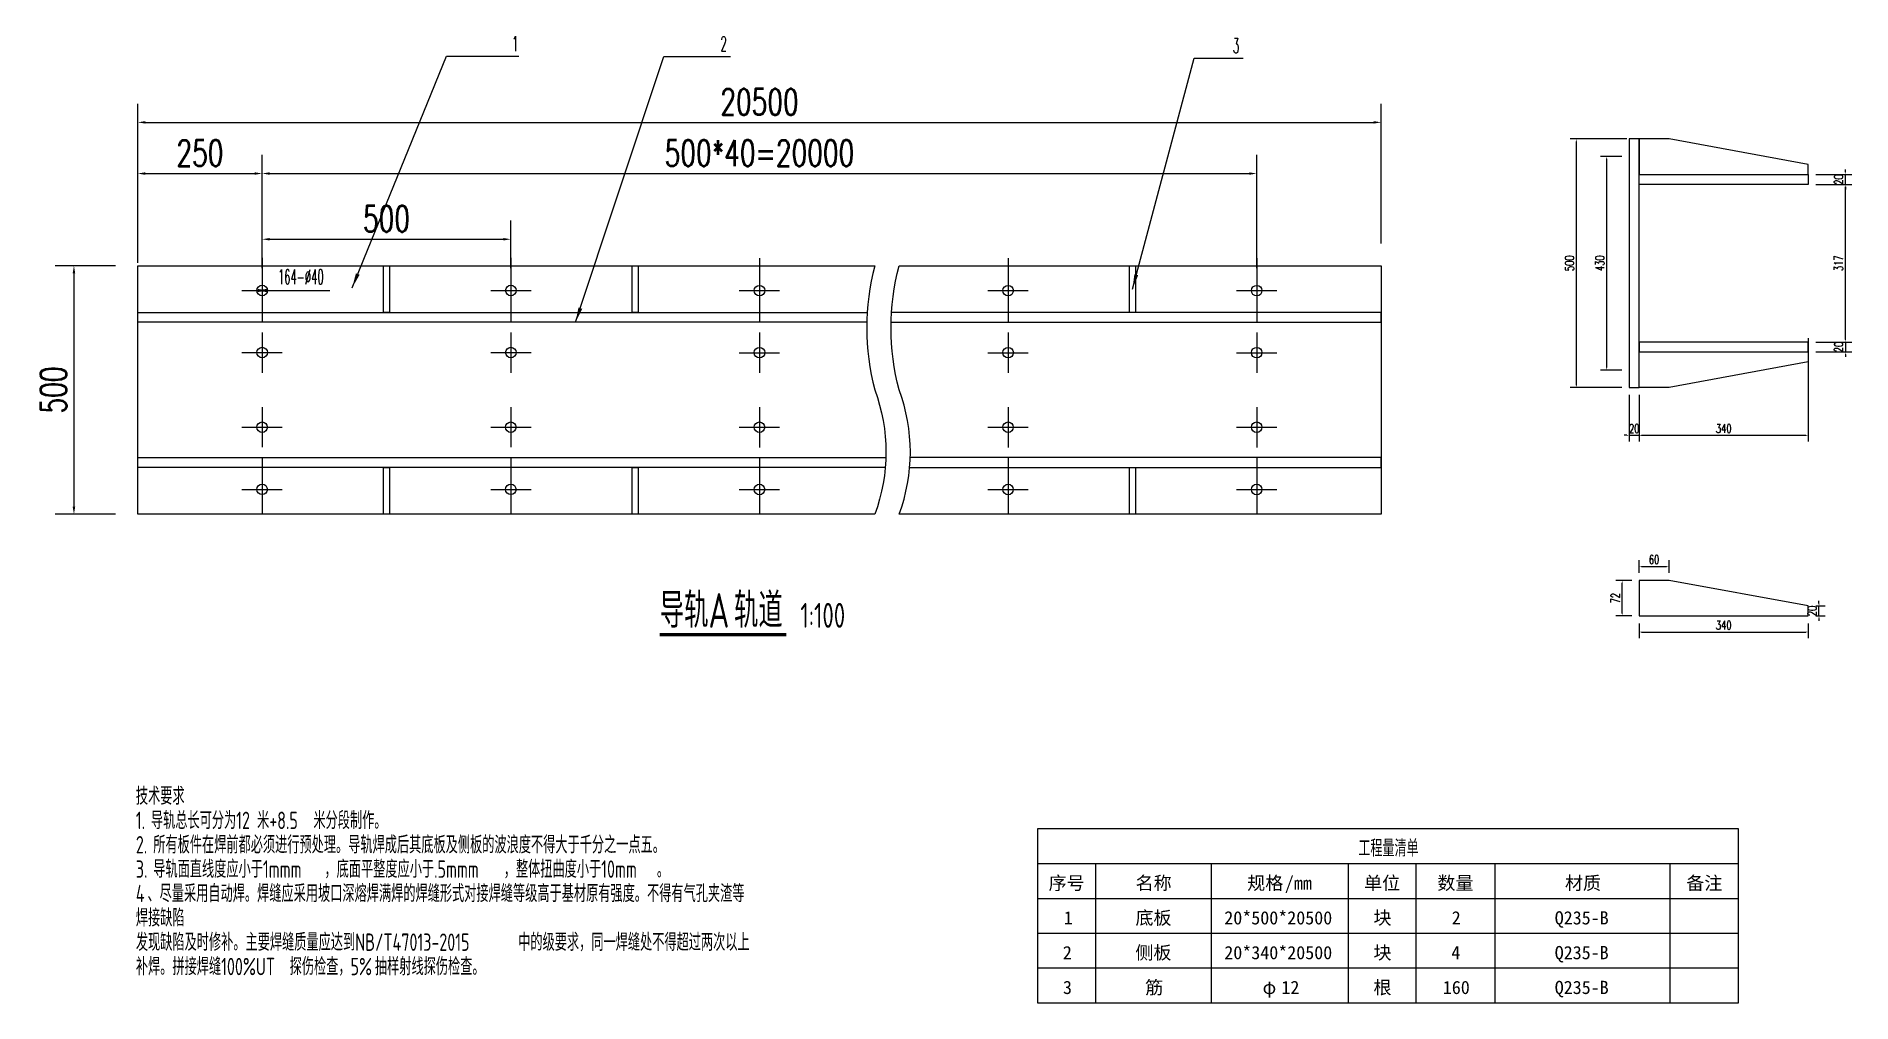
# Model space of a CAD drawing. Header units: millimetres. Extents: x -1443632 to -1307761, y 1430256 to 1527696.
# Drawn here: x -1434749 to -1431099, y 1511216 to 1513160 of the extents above; entities that cross this region are included whole.
import ezdxf

# ---------------------------------------------------------------- set-up
doc = ezdxf.new("R2010")
doc.units = ezdxf.units.MM
doc.header["$LTSCALE"] = 10
doc.layers.get('DEFPOINTS').update_dxf_attribs({"linetype": 'CONTINUOUS'})
for name, color, linetype in [('PUB_DIM', 3, 'CONTINUOUS'), ('PUB_TEXT', 7, 'CONTINUOUS'), ('WALL', 9, 'CONTINUOUS'), ('景-通用-文字', 7, 'CONTINUOUS'), ('钢', 172, 'CONTINUOUS')]:
    doc.layers.add(name, color=color, linetype=linetype)
doc.styles.add('_TCH_DIM', font='SIMPLEX.shx', dxfattribs={"width": 0.7, "bigfont": 'GBCBIG.shx'})
doc.styles.add('_TCH_TAB', font='SIMPLEX', dxfattribs={"bigfont": 'GBCBIG'})
doc.styles.get("Standard").update_dxf_attribs({"font": 'tssdeng.shx', "width": 0.7, "bigfont": 'hztxt.shx'})
doc.styles.add('STANDARD_T3', font='simplex.shx', dxfattribs={"width": 0.7, "bigfont": 'gbcbig.shx'})
doc.styles.add('图框', font='')
doc.styles.get('图框').set_extended_font_data('SimSun')
doc.dimstyles.new('W&&15', dxfattribs={"dimtxt": 52.5, "dimasz": 15, "dimexe": 37.5, "dimexo": 45, "dimgap": 15, "dimtad": 1, "dimdec": 0, "dimzin": 0, "dimdsep": 46, "dimtxsty": 'STANDARD_T3', "dimcen": 0.09, "dimclrd": 1, "dimclre": 1, "dimclrt": 7, "dimazin": 2, "dimtfac": 1, "dimtdec": 0, "dimtix": 1, "dimtmove": 2, "dimatfit": 3, "dimfxl": 0, "dimtolj": 1, "dimtzin": 0, "dimarcsym": 0})
doc.dimstyles.new('W&&5', dxfattribs={"dimtxt": 17.5, "dimasz": 5, "dimexe": 12.5, "dimexo": 15, "dimgap": 5, "dimtad": 1, "dimdec": 0, "dimzin": 0, "dimdsep": 46, "dimtxsty": 'STANDARD_T3', "dimcen": 0.09, "dimclrd": 1, "dimclre": 1, "dimclrt": 7, "dimazin": 2, "dimtfac": 1, "dimtdec": 0, "dimtix": 1, "dimtmove": 2, "dimatfit": 3, "dimfxl": 0, "dimtolj": 1, "dimtzin": 0, "dimarcsym": 0})

msp = doc.modelspace()

# ---------------------------------------------------------------- texts
at = {"layer": 'PUB_TEXT', "color": 7, "style": '_TCH_DIM', "width": 0.494118}
for s, p in [('1', (-1433792.7, 1513130.6)), ('2', (-1433373.3, 1513130.2)), ('3', (-1432343, 1513126.6))]:
    msp.add_text(s, height=29.8, dxfattribs=at).set_placement(p)
at = {"layer": 'PUB_TEXT', "color": 7, "width": 0.7}
for s, height, p in [('导轨', 70, (-1433495.6, 1511970.4)), ('A', 70, (-1433397.6, 1511970.4)), ('轨道', 70, (-1433346.3, 1511970.4)), ('1:100', 50, (-1433212.8, 1511970.4))]:
    msp.add_text(s, height=height, dxfattribs=at).set_placement(p)
at = {"layer": 'WALL', "color": 7, "style": '_TCH_DIM', "width": 0.494118}
msp.add_text('164-%%c40', height=29.75, dxfattribs=at).set_placement((-1434263.3, 1512661.5))
at = {"layer": 'WALL', "color": 0, "width": 0.7}
for s, p in [('技术要求', (-1434549, 1511614.4)), ('1.', (-1434549, 1511565.4)), ('导轨总长可分为', (-1434518.7, 1511565.4)), ('12', (-1434347.2, 1511565.4)), ('米', (-1434305.2, 1511565.4)), ('+8.5', (-1434280.7, 1511565.4)), ('米分段制作。', (-1434192, 1511565.4)), ('2.', (-1434549, 1511516.4)), ('所有板件在焊前都必须进行预处理。导轨焊成后其底板及侧板的波浪度不得大于千分之一点五。', (-1434514, 1511516.4)), ('3.', (-1434549, 1511467.4)), ('导轨面直线度应小于', (-1434514, 1511467.4)), ('1mmm', (-1434293.5, 1511467.4)), ('，底面平整度应小于', (-1434169.8, 1511467.4)), ('.5mmm', (-1433949.3, 1511467.4)), ('，整体扭曲度小于', (-1433809.3, 1511467.4)), ('10mm', (-1433613.3, 1511467.4)), ('4', (-1434549, 1511418.4)), ('、尽量采用自动焊。焊缝应采用坡口深熔焊满焊的焊缝形式对接焊缝等级高于基材原有强度。不得有气孔夹渣等', (-1434525.7, 1511418.4)), ('。', (-1433501.3, 1511467.4)), ('焊接缺陷', (-1434549, 1511369.4)), ('发现缺陷及时修补。主要焊缝质量应达到', (-1434549, 1511320.4)), ('NB/T47013-2015', (-1434108, 1511320.4)), ('中的级要求，同一焊缝处不得超过两次以上', (-1433780.2, 1511320.4)), ('补焊。拼接焊缝', (-1434549, 1511271.4)), ('100%UT', (-1434377.5, 1511271.4)), ('探伤检查，', (-1434239.8, 1511271.4)), ('5%', (-1434117.3, 1511271.4)), ('抽样射线探伤检查。', (-1434068.3, 1511271.4))]:
    msp.add_text(s, height=35, dxfattribs=at).set_placement(p)
at = {"layer": '景-通用-文字'}
for s, height, style, p in [('工程量清单', 33.76, '_TCH_TAB', (-1432090.9, 1511510.1)), ('序号', 26.58, '图框', (-1432713.6, 1511443.6)), ('名称', 26.58, '图框', (-1432538.8, 1511443.6)), ('规格', 26.58, '图框', (-1432314.3, 1511443.6)), ('/mm', 26.58, '图框', (-1432238.7, 1511443.6)), ('单位', 26.58, '图框', (-1432079.2, 1511443.6)), ('数量', 26.58, '图框', (-1431931.9, 1511443.6)), ('材质', 26.58, '图框', (-1431675.4, 1511443.6)), ('备注', 26.58, '图框', (-1431431.4, 1511443.6)), ('1', 26.6, '图框', (-1432683, 1511373.6)), ('底板', 26.58, '图框', (-1432539.1, 1511373.6)), ('20*500*20500', 26.582, '图框', (-1432360.4, 1511373.6)), ('块', 26.6, '图框', (-1432060.5, 1511373.6)), ('2', 26.6, '图框', (-1431903.1, 1511373.6)), ('Q235-B', 26.58, '图框', (-1431696, 1511373.6)), ('2', 26.6, '图框', (-1432685, 1511303.6)), ('侧板', 26.58, '图框', (-1432539.2, 1511303.6)), ('20*340*20500', 26.582, '图框', (-1432360.4, 1511303.6)), ('块', 26.6, '图框', (-1432060.5, 1511303.6)), ('4', 26.6, '图框', (-1431903.9, 1511303.6)), ('Q235-B', 26.58, '图框', (-1431696, 1511303.6)), ('3', 26.6, '图框', (-1432684.8, 1511233.6)), ('筋', 26.6, '图框', (-1432519.5, 1511233.6)), ('φ', 26.6, '图框', (-1432283.4, 1511233.6)), ('12', 26.58, '图框', (-1432245.6, 1511233.6)), ('根', 26.6, '图框', (-1432060.5, 1511233.6)), ('160', 26.58, '图框', (-1431921, 1511233.6)), ('Q235-B', 26.58, '图框', (-1431696, 1511233.6))]:
    msp.add_text(s, height=height, dxfattribs=dict(at, style=style)).set_placement(p)

# ---------------------------------------------------------------- blocks, each defined once
blk = doc.blocks.new('*D534')
at = {"layer": 'DEFPOINTS', "color": 0, "transparency": 16777216}
for p in [(-1431186.1, 1512862.3), (-1431111.4, 1512862.3), (-1431186.1, 1512545.3)]:
    blk.add_point(p, dxfattribs=at)
at = {"layer": 'PUB_DIM', "color": 1, "lineweight": -2, "transparency": 16777216}
for p, q in [((-1431171.1, 1512862.3), (-1431098.9, 1512862.3)), ((-1431111.4, 1512550.3), (-1431111.4, 1512857.3)), ((-1431171.1, 1512545.3), (-1431098.9, 1512545.3))]:
    blk.add_line(p, q, dxfattribs=at)
at = {"layer": 'PUB_DIM', "color": 1, "transparency": 16777216}
for points in [[(-1431112.2, 1512857.3), (-1431110.5, 1512857.3), (-1431111.4, 1512862.3)], [(-1431112.2, 1512550.3), (-1431110.5, 1512550.3), (-1431111.4, 1512545.3)]]:
    blk.add_solid(points, dxfattribs=at)
at = {"layer": 'PUB_DIM', "color": 7, "transparency": 16777216, "insert": (-1431125.1, 1512703.8), "char_height": 17.5, "attachment_point": 5, "rotation": 90, "style": 'STANDARD_T3'}
blk.add_mtext('\\A1;317', dxfattribs=at)
blk = doc.blocks.new('*D628')
at = {"layer": 'DEFPOINTS', "color": 0, "transparency": 16777216}
for p in [(-1431652.4, 1512953.8), (-1431536.2, 1512953.8), (-1431546.2, 1512453.8)]:
    blk.add_point(p, dxfattribs=at)
at = {"layer": 'PUB_DIM', "color": 1, "lineweight": -2, "transparency": 16777216}
for p, q in [((-1431551.2, 1512953.8), (-1431664.9, 1512953.8)), ((-1431652.4, 1512458.8), (-1431652.4, 1512948.8)), ((-1431561.2, 1512453.8), (-1431664.9, 1512453.8))]:
    blk.add_line(p, q, dxfattribs=at)
at = {"layer": 'PUB_DIM', "color": 1, "transparency": 16777216}
for points in [[(-1431653.2, 1512948.8), (-1431651.5, 1512948.8), (-1431652.4, 1512953.8)], [(-1431653.2, 1512458.8), (-1431651.5, 1512458.8), (-1431652.4, 1512453.8)]]:
    blk.add_solid(points, dxfattribs=at)
at = {"layer": 'PUB_DIM', "color": 7, "transparency": 16777216, "insert": (-1431666.1, 1512703.8), "char_height": 17.5, "attachment_point": 5, "rotation": 90, "style": 'STANDARD_T3'}
blk.add_mtext('\\A1;500', dxfattribs=at)
blk = doc.blocks.new('*D535')
at = {"layer": 'DEFPOINTS', "color": 0, "transparency": 16777216}
for p in [(-1431186.1, 1512567.8), (-1431526.2, 1512453.8), (-1431186.1, 1512357.6)]:
    blk.add_point(p, dxfattribs=at)
at = {"layer": 'PUB_DIM', "color": 1, "lineweight": -2, "transparency": 16777216}
for p, q in [((-1431186.1, 1512552.8), (-1431186.1, 1512345.1)), ((-1431526.2, 1512438.8), (-1431526.2, 1512345.1)), ((-1431521.2, 1512357.6), (-1431191.1, 1512357.6))]:
    blk.add_line(p, q, dxfattribs=at)
at = {"layer": 'PUB_DIM', "color": 1, "transparency": 16777216}
for points in [[(-1431521.2, 1512358.4), (-1431521.2, 1512356.7), (-1431526.2, 1512357.6)], [(-1431191.1, 1512358.4), (-1431191.1, 1512356.7), (-1431186.1, 1512357.6)]]:
    blk.add_solid(points, dxfattribs=at)
at = {"layer": 'PUB_DIM', "color": 7, "transparency": 16777216, "insert": (-1431356.2, 1512371.3), "char_height": 17.5, "attachment_point": 5, "style": 'STANDARD_T3'}
blk.add_mtext('\\A1;340', dxfattribs=at)
blk = doc.blocks.new('*D629')
at = {"layer": 'DEFPOINTS', "color": 0, "transparency": 16777216}
for p in [(-1431186.1, 1512545.3), (-1431186.1, 1512525.3), (-1431111.4, 1512525.3)]:
    blk.add_point(p, dxfattribs=at)
at = {"layer": 'PUB_DIM', "color": 1, "lineweight": -2, "transparency": 16777216}
for p, q in [((-1431171.1, 1512545.3), (-1431098.9, 1512545.3)), ((-1431111.4, 1512550.3), (-1431111.4, 1512555.3)), ((-1431111.4, 1512545.3), (-1431111.4, 1512525.3)), ((-1431171.1, 1512525.3), (-1431098.9, 1512525.3)), ((-1431111.4, 1512520.3), (-1431111.4, 1512515.3))]:
    blk.add_line(p, q, dxfattribs=at)
at = {"layer": 'PUB_DIM', "color": 1, "transparency": 16777216}
for points in [[(-1431112.2, 1512550.3), (-1431110.5, 1512550.3), (-1431111.4, 1512545.3)], [(-1431112.2, 1512520.3), (-1431110.5, 1512520.3), (-1431111.4, 1512525.3)]]:
    blk.add_solid(points, dxfattribs=at)
at = {"layer": 'PUB_DIM', "color": 7, "transparency": 16777216, "insert": (-1431125.1, 1512535.3), "char_height": 17.5, "attachment_point": 5, "rotation": 90, "style": 'STANDARD_T3'}
blk.add_mtext('\\A1;20', dxfattribs=at)
blk = doc.blocks.new('*D526')
at = {"layer": 'DEFPOINTS', "color": 0, "transparency": 16777216}
for p in [(-1431186.1, 1512882.3), (-1431111.4, 1512882.3), (-1431186.1, 1512862.3)]:
    blk.add_point(p, dxfattribs=at)
at = {"layer": 'PUB_DIM', "color": 1, "lineweight": -2, "transparency": 16777216}
for p, q in [((-1431171.1, 1512882.3), (-1431098.9, 1512882.3)), ((-1431111.4, 1512887.3), (-1431111.4, 1512892.3)), ((-1431111.4, 1512862.3), (-1431111.4, 1512882.3)), ((-1431171.1, 1512862.3), (-1431098.9, 1512862.3)), ((-1431111.4, 1512857.3), (-1431111.4, 1512852.3))]:
    blk.add_line(p, q, dxfattribs=at)
at = {"layer": 'PUB_DIM', "color": 1, "transparency": 16777216}
for points in [[(-1431112.2, 1512887.3), (-1431110.5, 1512887.3), (-1431111.4, 1512882.3)], [(-1431112.2, 1512857.3), (-1431110.5, 1512857.3), (-1431111.4, 1512862.3)]]:
    blk.add_solid(points, dxfattribs=at)
at = {"layer": 'PUB_DIM', "color": 7, "transparency": 16777216, "insert": (-1431125.1, 1512872.3), "char_height": 17.5, "attachment_point": 5, "rotation": 90, "style": 'STANDARD_T3'}
blk.add_mtext('\\A1;20', dxfattribs=at)
blk = doc.blocks.new('*D527')
at = {"layer": 'DEFPOINTS', "color": 0, "transparency": 16777216}
for p in [(-1431591.4, 1512918.8), (-1431546.2, 1512918.8), (-1431546.2, 1512488.8)]:
    blk.add_point(p, dxfattribs=at)
at = {"layer": 'PUB_DIM', "color": 1, "lineweight": -2, "transparency": 16777216}
for p, q in [((-1431561.2, 1512918.8), (-1431603.9, 1512918.8)), ((-1431591.4, 1512493.8), (-1431591.4, 1512913.8)), ((-1431561.2, 1512488.8), (-1431603.9, 1512488.8))]:
    blk.add_line(p, q, dxfattribs=at)
at = {"layer": 'PUB_DIM', "color": 1, "transparency": 16777216}
for points in [[(-1431592.2, 1512913.8), (-1431590.6, 1512913.8), (-1431591.4, 1512918.8)], [(-1431592.2, 1512493.8), (-1431590.6, 1512493.8), (-1431591.4, 1512488.8)]]:
    blk.add_solid(points, dxfattribs=at)
at = {"layer": 'PUB_DIM', "color": 7, "transparency": 16777216, "insert": (-1431605.1, 1512703.8), "char_height": 17.5, "attachment_point": 5, "rotation": 90, "style": 'STANDARD_T3'}
blk.add_mtext('\\A1;430', dxfattribs=at)
blk = doc.blocks.new('*D613')
at = {"layer": 'DEFPOINTS', "color": 0, "transparency": 16777216}
for p in [(-1431186.1, 1512014.3), (-1431164.6, 1512014.3), (-1431186.1, 1511994.3)]:
    blk.add_point(p, dxfattribs=at)
at = {"layer": 'PUB_DIM', "color": 1, "lineweight": -2, "transparency": 16777216}
for p, q in [((-1431171.1, 1512014.3), (-1431152.1, 1512014.3)), ((-1431164.6, 1512019.3), (-1431164.6, 1512024.3)), ((-1431164.6, 1511994.3), (-1431164.6, 1512014.3)), ((-1431171.1, 1511994.3), (-1431152.1, 1511994.3)), ((-1431164.6, 1511989.3), (-1431164.6, 1511984.3))]:
    blk.add_line(p, q, dxfattribs=at)
at = {"layer": 'PUB_DIM', "color": 1, "transparency": 16777216}
for points in [[(-1431165.4, 1512019.3), (-1431163.8, 1512019.3), (-1431164.6, 1512014.3)], [(-1431165.4, 1511989.3), (-1431163.8, 1511989.3), (-1431164.6, 1511994.3)]]:
    blk.add_solid(points, dxfattribs=at)
at = {"layer": 'PUB_DIM', "color": 7, "transparency": 16777216, "insert": (-1431178.3, 1512004.3), "char_height": 17.5, "attachment_point": 5, "rotation": 90, "style": 'STANDARD_T3'}
blk.add_mtext('\\A1;20', dxfattribs=at)
blk = doc.blocks.new('*D614')
at = {"layer": 'DEFPOINTS', "color": 0, "transparency": 16777216}
for p in [(-1431466.2, 1512093.8), (-1431526.2, 1512065.8), (-1431466.2, 1512065.8)]:
    blk.add_point(p, dxfattribs=at)
at = {"layer": 'PUB_DIM', "color": 1, "lineweight": -2, "transparency": 16777216}
for p, q in [((-1431526.2, 1512080.8), (-1431526.2, 1512106.3)), ((-1431466.2, 1512080.8), (-1431466.2, 1512106.3)), ((-1431521.2, 1512093.8), (-1431471.2, 1512093.8))]:
    blk.add_line(p, q, dxfattribs=at)
at = {"layer": 'PUB_DIM', "color": 1, "transparency": 16777216}
for points in [[(-1431521.2, 1512094.7), (-1431521.2, 1512093), (-1431526.2, 1512093.8)], [(-1431471.2, 1512094.7), (-1431471.2, 1512093), (-1431466.2, 1512093.8)]]:
    blk.add_solid(points, dxfattribs=at)
at = {"layer": 'PUB_DIM', "color": 7, "transparency": 16777216, "insert": (-1431496.2, 1512107.6), "char_height": 17.5, "attachment_point": 5, "style": 'STANDARD_T3'}
blk.add_mtext('\\A1;60', dxfattribs=at)
blk = doc.blocks.new('*D615')
at = {"layer": 'DEFPOINTS', "color": 0, "transparency": 16777216}
for p in [(-1431560.3, 1512065.8), (-1431526.2, 1512065.8), (-1431526.2, 1511994.3)]:
    blk.add_point(p, dxfattribs=at)
at = {"layer": 'PUB_DIM', "color": 1, "lineweight": -2, "transparency": 16777216}
for p, q in [((-1431541.2, 1512065.8), (-1431572.8, 1512065.8)), ((-1431560.3, 1511999.3), (-1431560.3, 1512060.8)), ((-1431541.2, 1511994.3), (-1431572.8, 1511994.3))]:
    blk.add_line(p, q, dxfattribs=at)
at = {"layer": 'PUB_DIM', "color": 1, "transparency": 16777216}
for points in [[(-1431561.1, 1512060.8), (-1431559.5, 1512060.8), (-1431560.3, 1512065.8)], [(-1431561.1, 1511999.3), (-1431559.5, 1511999.3), (-1431560.3, 1511994.3)]]:
    blk.add_solid(points, dxfattribs=at)
at = {"layer": 'PUB_DIM', "color": 7, "transparency": 16777216, "insert": (-1431574.1, 1512030), "char_height": 17.5, "attachment_point": 5, "rotation": 90, "style": 'STANDARD_T3'}
blk.add_mtext('\\A1;72', dxfattribs=at)
blk = doc.blocks.new('*D528')
at = {"layer": 'DEFPOINTS', "color": 0, "transparency": 16777216}
for p in [(-1431526.2, 1511994.3), (-1431186.1, 1511994.3), (-1431186.1, 1511961.9)]:
    blk.add_point(p, dxfattribs=at)
at = {"layer": 'PUB_DIM', "color": 1, "lineweight": -2, "transparency": 16777216}
for p, q in [((-1431526.2, 1511979.3), (-1431526.2, 1511949.4)), ((-1431521.2, 1511961.9), (-1431191.1, 1511961.9)), ((-1431186.1, 1511979.3), (-1431186.1, 1511949.4))]:
    blk.add_line(p, q, dxfattribs=at)
at = {"layer": 'PUB_DIM', "color": 1, "transparency": 16777216}
for points in [[(-1431521.2, 1511962.7), (-1431521.2, 1511961.1), (-1431526.2, 1511961.9)], [(-1431191.1, 1511962.7), (-1431191.1, 1511961.1), (-1431186.1, 1511961.9)]]:
    blk.add_solid(points, dxfattribs=at)
at = {"layer": 'PUB_DIM', "color": 7, "transparency": 16777216, "insert": (-1431356.2, 1511975.6), "char_height": 17.5, "attachment_point": 5, "style": 'STANDARD_T3'}
blk.add_mtext('\\A1;340', dxfattribs=at)
blk = doc.blocks.new('*D529')
at = {"layer": 'DEFPOINTS', "color": 0, "transparency": 16777216}
for p in [(-1431546.2, 1512453.8), (-1431526.2, 1512453.8), (-1431526.2, 1512357.6)]:
    blk.add_point(p, dxfattribs=at)
at = {"layer": 'PUB_DIM', "color": 1, "lineweight": -2, "transparency": 16777216}
for p, q in [((-1431546.2, 1512438.8), (-1431546.2, 1512345.1)), ((-1431526.2, 1512438.8), (-1431526.2, 1512345.1)), ((-1431551.2, 1512357.6), (-1431556.2, 1512357.6)), ((-1431546.2, 1512357.6), (-1431526.2, 1512357.6)), ((-1431521.2, 1512357.6), (-1431516.2, 1512357.6))]:
    blk.add_line(p, q, dxfattribs=at)
at = {"layer": 'PUB_DIM', "color": 1, "transparency": 16777216}
for points in [[(-1431551.2, 1512358.4), (-1431551.2, 1512356.7), (-1431546.2, 1512357.6)], [(-1431521.2, 1512358.4), (-1431521.2, 1512356.7), (-1431526.2, 1512357.6)]]:
    blk.add_solid(points, dxfattribs=at)
at = {"layer": 'PUB_DIM', "color": 7, "transparency": 16777216, "insert": (-1431536.2, 1512371.3), "char_height": 17.5, "attachment_point": 5, "style": 'STANDARD_T3'}
blk.add_mtext('\\A1;20', dxfattribs=at)
blk = doc.blocks.new('*D623')
at = {"layer": 'DEFPOINTS', "color": 0, "transparency": 16777216}
for p in [(-1433794.9, 1512752), (-1434295, 1512648.9), (-1433794.9, 1512648.9)]:
    blk.add_point(p, dxfattribs=at)
at = {"layer": 'WALL', "color": 1, "lineweight": -2, "transparency": 16777216}
for p, q in [((-1434295, 1512693.9), (-1434295, 1512789.5)), ((-1433794.9, 1512693.9), (-1433794.9, 1512789.5)), ((-1434280, 1512752), (-1433809.9, 1512752))]:
    blk.add_line(p, q, dxfattribs=at)
at = {"layer": 'WALL', "color": 1, "transparency": 16777216}
for points in [[(-1434280, 1512754.5), (-1434280, 1512749.5), (-1434295, 1512752)], [(-1433809.9, 1512754.5), (-1433809.9, 1512749.5), (-1433794.9, 1512752)]]:
    blk.add_solid(points, dxfattribs=at)
at = {"layer": 'WALL', "color": 7, "transparency": 16777216, "insert": (-1434045, 1512793.3), "char_height": 52.5, "attachment_point": 5, "style": 'STANDARD_T3'}
blk.add_mtext('\\A1;500', dxfattribs=at)
blk = doc.blocks.new('*D624')
at = {"layer": 'DEFPOINTS', "color": 0, "transparency": 16777216}
for p in [(-1434545.1, 1512698.7), (-1434673.5, 1512198.8), (-1434545.1, 1512198.8)]:
    blk.add_point(p, dxfattribs=at)
at = {"layer": 'WALL', "color": 1, "lineweight": -2, "transparency": 16777216}
for p, q in [((-1434590.1, 1512698.7), (-1434711, 1512698.7)), ((-1434673.5, 1512683.7), (-1434673.5, 1512213.8)), ((-1434590.1, 1512198.8), (-1434711, 1512198.8))]:
    blk.add_line(p, q, dxfattribs=at)
at = {"layer": 'WALL', "color": 1, "transparency": 16777216}
for points in [[(-1434676, 1512683.7), (-1434671, 1512683.7), (-1434673.5, 1512698.7)], [(-1434676, 1512213.8), (-1434671, 1512213.8), (-1434673.5, 1512198.8)]]:
    blk.add_solid(points, dxfattribs=at)
at = {"layer": 'WALL', "color": 7, "transparency": 16777216, "insert": (-1434714.7, 1512448.8), "char_height": 52.5, "attachment_point": 5, "rotation": 90, "style": 'STANDARD_T3'}
blk.add_mtext('\\A1;500', dxfattribs=at)
blk = doc.blocks.new('*D625')
at = {"layer": 'DEFPOINTS', "color": 0, "transparency": 16777216}
for p in [(-1434295, 1512884.2), (-1434545.1, 1512659.4), (-1434295, 1512648.9)]:
    blk.add_point(p, dxfattribs=at)
at = {"layer": 'WALL', "color": 1, "lineweight": -2, "transparency": 16777216}
for p, q in [((-1434545.1, 1512704.4), (-1434545.1, 1512921.7)), ((-1434295, 1512693.9), (-1434295, 1512921.7)), ((-1434530.1, 1512884.2), (-1434310, 1512884.2))]:
    blk.add_line(p, q, dxfattribs=at)
at = {"layer": 'WALL', "color": 1, "transparency": 16777216}
for points in [[(-1434530.1, 1512886.7), (-1434530.1, 1512881.7), (-1434545.1, 1512884.2)], [(-1434310, 1512886.7), (-1434310, 1512881.7), (-1434295, 1512884.2)]]:
    blk.add_solid(points, dxfattribs=at)
at = {"layer": 'WALL', "color": 7, "transparency": 16777216, "insert": (-1434420.1, 1512925.4), "char_height": 52.5, "attachment_point": 5, "style": 'STANDARD_T3'}
blk.add_mtext('\\A1;250', dxfattribs=at)
blk = doc.blocks.new('*D603')
at = {"layer": 'DEFPOINTS', "color": 0, "transparency": 16777216}
for p in [(-1432044.9, 1512987.2), (-1434545.1, 1512698.7), (-1432044.9, 1512698.7)]:
    blk.add_point(p, dxfattribs=at)
at = {"layer": 'WALL', "color": 1, "lineweight": -2, "transparency": 16777216}
for p, q in [((-1434545.1, 1512743.7), (-1434545.1, 1513024.7)), ((-1432044.9, 1512743.7), (-1432044.9, 1513024.7)), ((-1434530.1, 1512987.2), (-1432059.9, 1512987.2))]:
    blk.add_line(p, q, dxfattribs=at)
at = {"layer": 'WALL', "color": 1, "transparency": 16777216}
for points in [[(-1434530.1, 1512989.7), (-1434530.1, 1512984.7), (-1434545.1, 1512987.2)], [(-1432059.9, 1512989.7), (-1432059.9, 1512984.7), (-1432044.9, 1512987.2)]]:
    blk.add_solid(points, dxfattribs=at)
at = {"layer": 'WALL', "color": 7, "transparency": 16777216, "insert": (-1433295, 1513028.4), "char_height": 52.5, "attachment_point": 5, "style": 'STANDARD_T3'}
blk.add_mtext('\\A1;20500', dxfattribs=at)
blk = doc.blocks.new('*D604')
at = {"layer": 'DEFPOINTS', "color": 0, "transparency": 16777216}
for p in [(-1432295.2, 1512884.2), (-1434295, 1512648.9), (-1432295.2, 1512648.7)]:
    blk.add_point(p, dxfattribs=at)
at = {"layer": 'WALL', "color": 1, "lineweight": -2, "transparency": 16777216}
for p, q in [((-1434295, 1512693.9), (-1434295, 1512921.7)), ((-1432295.2, 1512693.7), (-1432295.2, 1512921.7)), ((-1434280, 1512884.2), (-1432310.2, 1512884.2))]:
    blk.add_line(p, q, dxfattribs=at)
at = {"layer": 'WALL', "color": 1, "transparency": 16777216}
for points in [[(-1434280, 1512886.7), (-1434280, 1512881.7), (-1434295, 1512884.2)], [(-1432310.2, 1512886.7), (-1432310.2, 1512881.7), (-1432295.2, 1512884.2)]]:
    blk.add_solid(points, dxfattribs=at)
at = {"layer": 'WALL', "color": 7, "transparency": 16777216, "insert": (-1433295.1, 1512925.4), "char_height": 52.5, "attachment_point": 5, "style": 'STANDARD_T3'}
blk.add_mtext('\\A1;500*40=20000', dxfattribs=at)

# ---------------------------------------------------------------- dimensions: what is measured, and where the dimension line sits
at = {"layer": 'PUB_DIM', "color": 0}
for base, p1, p2, angle, picture, middle in [((-1431652.4, 1512953.8), (-1431546.2, 1512453.8), (-1431536.2, 1512953.8), 90, '*D628', (-1431666.1, 1512703.8)), ((-1431591.4, 1512918.8), (-1431546.2, 1512488.8), (-1431546.2, 1512918.8), 90, '*D527', (-1431605.1, 1512703.8)), ((-1431111.4, 1512882.3), (-1431186.1, 1512862.3), (-1431186.1, 1512882.3), 90, '*D526', (-1431125.1, 1512872.3)), ((-1431111.4, 1512862.3), (-1431186.1, 1512545.3), (-1431186.1, 1512862.3), 270, '*D534', (-1431125.1, 1512703.8)), ((-1431186.1, 1512357.6), (-1431526.2, 1512453.8), (-1431186.1, 1512567.8), 180, '*D535', (-1431356.2, 1512371.3)), ((-1431111.4, 1512525.3), (-1431186.1, 1512545.3), (-1431186.1, 1512525.3), 90, '*D629', (-1431125.1, 1512535.3)), ((-1431560.3058588, 1512065.760018), (-1431526.2367326, 1511994.260018), (-1431526.2367326, 1512065.760018), 90, '*D615', (-1431574.0558588, 1512030.010018)), ((-1431164.6, 1512014.3), (-1431186.1, 1511994.3), (-1431186.1, 1512014.3), 90, '*D613', (-1431178.3, 1512004.3))]:
    dim = msp.add_linear_dim(base=base, p1=p1, p2=p2, angle=angle, dimstyle='W&&5', dxfattribs=at)
    dim.commit()
    dim.dimension.update_dxf_attribs({"geometry": picture, "text_midpoint": middle})
for base, p1, p2, picture, middle in [((-1431526.2, 1512357.6), (-1431546.2, 1512453.8), (-1431526.2, 1512453.8), '*D529', (-1431536.2, 1512371.3)), ((-1431466.2, 1512093.8), (-1431526.2, 1512065.8), (-1431466.2, 1512065.8), '*D614', (-1431496.2, 1512107.6)), ((-1431186.1, 1511961.9), (-1431526.2, 1511994.3), (-1431186.1, 1511994.3), '*D528', (-1431356.2, 1511975.6))]:
    dim = msp.add_linear_dim(base=base, p1=p1, p2=p2, dimstyle='W&&5', dxfattribs=at)
    dim.commit()
    dim.dimension.update_dxf_attribs({"geometry": picture, "text_midpoint": middle})
at = {"layer": 'WALL'}
for base, p1, p2, text, picture, middle in [((-1432044.9, 1512987.2), (-1434545.1, 1512698.7), (-1432044.9, 1512698.7), '20500', '*D603', (-1433295, 1513028.4)), ((-1432295.2, 1512884.2), (-1434295, 1512648.9), (-1432295.2, 1512648.7), '500*40=20000', '*D604', (-1433295.1, 1512925.4))]:
    dim = msp.add_linear_dim(base=base, p1=p1, p2=p2, text=text, dimstyle='W&&15', dxfattribs=at)
    dim.commit()
    dim.dimension.update_dxf_attribs({"geometry": picture, "text_midpoint": middle})
for base, p1, p2, picture, middle in [((-1434295, 1512884.2), (-1434545.1, 1512659.4), (-1434295, 1512648.9), '*D625', (-1434420.1, 1512925.4)), ((-1433794.9, 1512752), (-1434295, 1512648.9), (-1433794.9, 1512648.9), '*D623', (-1434045, 1512793.3))]:
    dim = msp.add_linear_dim(base=base, p1=p1, p2=p2, dimstyle='W&&15', dxfattribs=at)
    dim.commit()
    dim.dimension.update_dxf_attribs({"geometry": picture, "text_midpoint": middle})
dim = msp.add_linear_dim(base=(-1434673.5, 1512198.8), p1=(-1434545.1, 1512698.7), p2=(-1434545.1, 1512198.8), angle=90, dimstyle='W&&15', dxfattribs=at)
dim.commit()
dim.dimension.update_dxf_attribs({"geometry": '*D624', "text_midpoint": (-1434714.7, 1512448.8)})

# ---------------------------------------------------------------- linework, layer by layer
at = {"layer": 'WALL', "color": 3}
for p, q in [((-1434114.2, 1512654.2), (-1433924.2, 1513120.1)), ((-1433924.2, 1513120.1), (-1433778.7, 1513120.1)), ((-1433664.8, 1512585), (-1433487.4, 1513119.7)), ((-1433487.4, 1513119.7), (-1433353, 1513119.7)), ((-1432545.1, 1512651.7), (-1432420.8, 1513116.1)), ((-1432420.8, 1513116.1), (-1432322.7, 1513116.1))]:
    msp.add_line(p, q, dxfattribs=at)
for points in [[(-1434114.2, 1512654.2, 0, 8, 0), (-1434102.8, 1512682, 0, 0, 0)], [(-1432545.1, 1512651.7, 0, 8, 0), (-1432537.4, 1512680.7, 0, 0, 0)], [(-1433664.8, 1512585, 0, 8, 0), (-1433655.3, 1512613.4, 0, 0, 0)]]:
    msp.add_lwpolyline(points, format="xyseb", dxfattribs=at)
at = {"layer": 'WALL', "color": 1}
for points in [[(-1434285.6, 1512648.9, 6.6, 0, 0), (-1434305.6, 1512648.9, 0, 0, 0)], [(-1434304.4, 1512648.9, 6.6, 0, 0), (-1434284.4, 1512648.9, 0, 0, 0)]]:
    msp.add_lwpolyline(points, format="xyseb", dxfattribs=at)
msp.add_lwpolyline([(-1434305.6, 1512648.9), (-1434284.4, 1512648.9), (-1434158.8, 1512648.9)], dxfattribs=at)
at = {"layer": 'WALL', "color": 3, "const_width": 7}
msp.add_lwpolyline([(-1433495.6, 1511956.4), (-1433240.8, 1511956.4)], dxfattribs=at)
at = {"layer": '景-通用-文字'}
msp.add_lwpolyline([(-1432736.2, 1511216.1), (-1431326.5, 1511216.1), (-1431326.5, 1511566.1), (-1432736.2, 1511566.1)], close=True, dxfattribs=at)
for points in [[(-1432736.2, 1511496.1), (-1431326.5, 1511496.1)], [(-1432619.1, 1511496.1), (-1432619.1, 1511216.1)], [(-1432386.7, 1511496.1), (-1432386.7, 1511216.1)], [(-1432111.1, 1511496.1), (-1432111.1, 1511216.1)], [(-1431975, 1511496.1), (-1431975, 1511216.1)], [(-1431816.5, 1511496.1), (-1431816.5, 1511216.1)], [(-1431464.5, 1511496.1), (-1431464.5, 1511216.1)], [(-1432736.2, 1511426.1), (-1431326.5, 1511426.1)], [(-1432736.2, 1511356.1), (-1431326.5, 1511356.1)], [(-1432736.2, 1511286.1), (-1431326.5, 1511286.1)]]:
    msp.add_lwpolyline(points, dxfattribs=at)
at = {"layer": '钢'}
for p, q in [((-1434295, 1512714.4), (-1434295, 1512585.1)), ((-1433794.9, 1512714.4), (-1433794.9, 1512585.1)), ((-1433295, 1512714.3), (-1433295, 1512585)), ((-1432795.1, 1512714.3), (-1432795.1, 1512585)), ((-1432295.2, 1512714.3), (-1432295.2, 1512585)), ((-1434335.6, 1512648.9), (-1434254.5, 1512648.9)), ((-1433835.5, 1512648.9), (-1433754.4, 1512648.9)), ((-1433335.6, 1512648.7), (-1433254.5, 1512648.7)), ((-1432835.7, 1512648.7), (-1432754.5, 1512648.7)), ((-1432335.7, 1512648.7), (-1432254.6, 1512648.7)), ((-1434295.2, 1512564.3), (-1434295.2, 1512483.5)), ((-1433795.1, 1512564.3), (-1433795.1, 1512483.5)), ((-1433295.2, 1512564.2), (-1433295.2, 1512483.3)), ((-1432795.2, 1512564.2), (-1432795.2, 1512483.3)), ((-1432295.3, 1512564.2), (-1432295.3, 1512483.3)), ((-1434335.6, 1512523.9), (-1434254.5, 1512523.9)), ((-1433835.5, 1512523.9), (-1433754.4, 1512523.9)), ((-1433335.6, 1512523.7), (-1433254.5, 1512523.7)), ((-1432835.7, 1512523.7), (-1432754.5, 1512523.7)), ((-1432335.7, 1512523.7), (-1432254.6, 1512523.7)), ((-1434295.2, 1512414.3), (-1434295.2, 1512333.5)), ((-1433795.1, 1512414.3), (-1433795.1, 1512333.5)), ((-1433295.2, 1512414.2), (-1433295.2, 1512333.4)), ((-1432795.2, 1512414.2), (-1432795.2, 1512333.4)), ((-1432295.3, 1512414.2), (-1432295.3, 1512333.4)), ((-1434335.6, 1512373.9), (-1434254.5, 1512373.9)), ((-1433835.5, 1512373.9), (-1433754.4, 1512373.9)), ((-1433335.6, 1512373.8), (-1433254.5, 1512373.8)), ((-1432835.7, 1512373.8), (-1432754.5, 1512373.8)), ((-1432335.7, 1512373.8), (-1432254.6, 1512373.8)), ((-1434295.2, 1512312.9), (-1434295.2, 1512198.8)), ((-1433795.1, 1512312.9), (-1433795.1, 1512198.8)), ((-1433295.2, 1512312.7), (-1433295.2, 1512198.6)), ((-1432795.2, 1512312.7), (-1432795.2, 1512198.6)), ((-1432295.3, 1512312.7), (-1432295.3, 1512198.6)), ((-1434335.6, 1512248.8), (-1434254.5, 1512248.8)), ((-1433835.5, 1512248.8), (-1433754.4, 1512248.8)), ((-1433335.6, 1512248.6), (-1433254.5, 1512248.6)), ((-1432835.7, 1512248.6), (-1432754.5, 1512248.6)), ((-1432335.7, 1512248.6), (-1432254.6, 1512248.6))]:
    msp.add_line(p, q, dxfattribs=at)
for points in [[(-1431526.2, 1512953.8), (-1431546.2, 1512953.8), (-1431546.2, 1512453.8), (-1431526.2, 1512453.8)], [(-1431186.1, 1512862.3), (-1431526.2, 1512862.3), (-1431526.2, 1512882.3), (-1431186.1, 1512882.3)], [(-1434050.9, 1512698.7), (-1434038.9, 1512698.7), (-1434038.9, 1512604.7), (-1434050.9, 1512604.7)], [(-1433551, 1512698.7), (-1433539, 1512698.7), (-1433539, 1512604.7), (-1433551, 1512604.7)], [(-1432551.1, 1512698.7), (-1432539.1, 1512698.7), (-1432539.1, 1512604.7), (-1432551.1, 1512604.7)], [(-1431186.1, 1512545.3), (-1431526.2, 1512545.3), (-1431526.2, 1512525.3), (-1431186.1, 1512525.3)], [(-1434050.9, 1512292.8), (-1434038.9, 1512292.8), (-1434038.9, 1512198.8), (-1434050.9, 1512198.8)], [(-1433551, 1512292.8), (-1433539, 1512292.8), (-1433539, 1512198.8), (-1433551, 1512198.8)], [(-1432551.1, 1512292.8), (-1432539.1, 1512292.8), (-1432539.1, 1512198.8), (-1432551.1, 1512198.8)]]:
    msp.add_lwpolyline(points, close=True, dxfattribs=at)
for points in [[(-1431186.1, 1512882.3), (-1431186.1, 1512902.3), (-1431466.2, 1512953.8), (-1431526.2, 1512953.8), (-1431526.2, 1512882.3), (-1431186.1, 1512882.3)], [(-1433079.4, 1512585), (-1434545.1, 1512585), (-1434545.1, 1512604.7), (-1433078.5, 1512604.7)], [(-1433030.3, 1512585), (-1432044.9, 1512585), (-1432044.9, 1512604.7), (-1433029.4, 1512604.7)], [(-1431186.1, 1512525.3), (-1431186.1, 1512505.3), (-1431466.2, 1512453.8), (-1431526.2, 1512453.8), (-1431526.2, 1512525.3), (-1431186.1, 1512525.3)], [(-1433042.1, 1512292.8), (-1434545.1, 1512292.8), (-1434545.1, 1512312.9), (-1433040.9, 1512312.9)], [(-1432993, 1512292.8), (-1432044.9, 1512292.8), (-1432044.9, 1512312.9), (-1432991.8, 1512312.9)], [(-1431186.1, 1511994.3), (-1431186.1, 1512014.3), (-1431466.2, 1512065.8), (-1431526.2, 1512065.8), (-1431526.2, 1511994.3), (-1431186.1, 1511994.3)]]:
    msp.add_lwpolyline(points, dxfattribs=at)
for points in [[(-1433063.3, 1512198.8), (-1433063.3, 1512198.8), (-1434545.1, 1512198.8), (-1434545.1, 1512698.7), (-1433063.3, 1512698.7, 0.129545), (-1433063.3, 1512448.8, -0.18046), (-1433063.3, 1512198.8)], [(-1433014.2, 1512198.8, 0.18046), (-1433014.2, 1512448.8, -0.129545), (-1433014.2, 1512698.7), (-1432044.9, 1512698.7), (-1432044.9, 1512198.8), (-1433014.2, 1512198.8)]]:
    msp.add_lwpolyline(points, format="xyb", dxfattribs=at)
for centre in [(-1434295, 1512648.9), (-1433794.9, 1512648.9), (-1433295, 1512648.7), (-1432795.1, 1512648.7), (-1432295.2, 1512648.7), (-1434295, 1512524), (-1433794.9, 1512524), (-1433295, 1512523.9), (-1432795.1, 1512523.9), (-1432295.2, 1512523.9), (-1434295.2, 1512373.9), (-1433795.1, 1512373.9), (-1433295.2, 1512373.8), (-1432795.2, 1512373.8), (-1432295.3, 1512373.8), (-1434295.2, 1512248.8), (-1433795.1, 1512248.8), (-1433295.2, 1512248.6), (-1432795.2, 1512248.6), (-1432295.3, 1512248.6)]:
    msp.add_circle(centre, 10.6, dxfattribs=at)

msp.set_redraw_order([(e.dxf.handle, doc.entitydb.next_handle()) for e in msp.query("TEXT MTEXT ATTDEF DIMENSION ARC_DIMENSION")])  # texts and dimensions are drawn at this point

doc.saveas('drawing.dxf')
